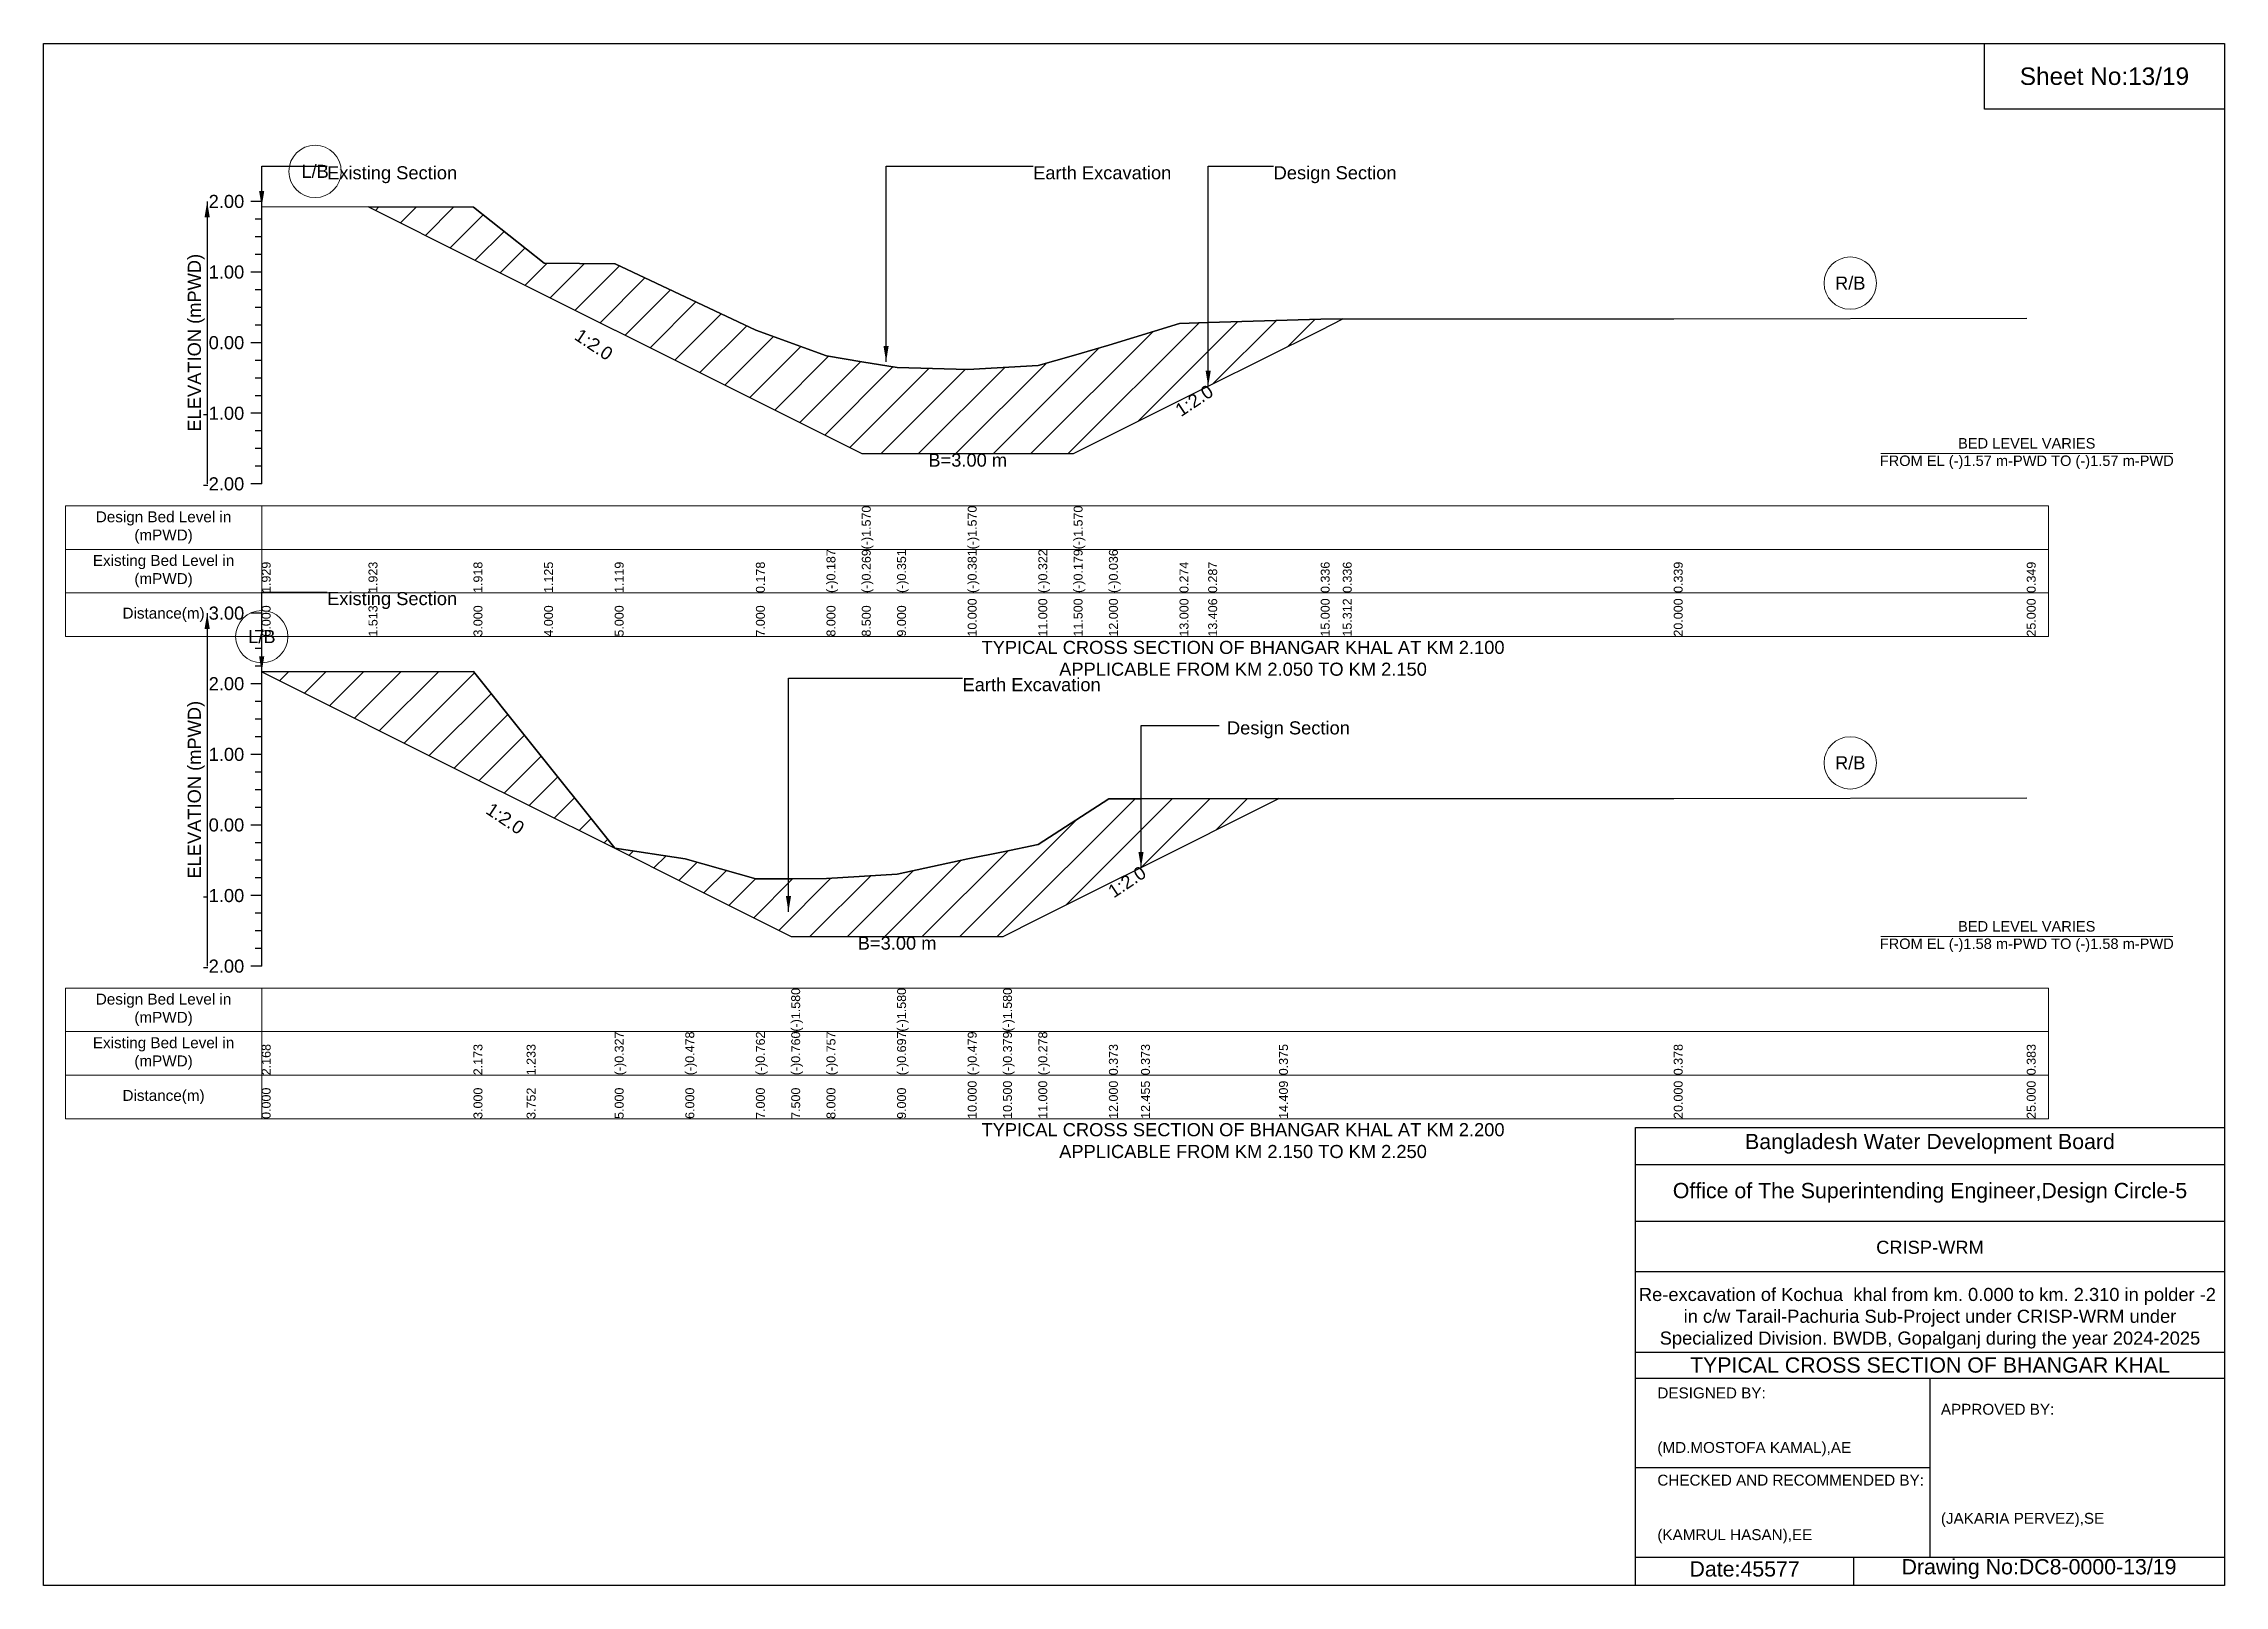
# Model space of a CAD drawing. Header units: inches. Extents: x 91000 to 288000, y -5656 to 0.
# Drawn here: x 220000 to 228000, y -5656 to 0 of the extents above; entities that cross this region are included whole.
import ezdxf

# ---------------------------------------------------------------- set-up
doc = ezdxf.new("R2010")
doc.units = ezdxf.units.IN
doc.header["$LTSCALE"] = 7
doc.header["$MEASUREMENT"] = 0
for name, color, linetype, lineweight in [('Cross section Data Border', 7, 'Continuous', 9), ('Cross Section Labels', 7, 'Continuous', 9), ('Existing_Bed_Level for Xsection', 7, 'Continuous', 25)]:
    doc.layers.add(name, color=color, linetype=linetype, lineweight=lineweight)
doc.styles.get("Standard").update_dxf_attribs({"font": 'arial.ttf'})
doc.dimstyles.get("Standard").update_dxf_attribs({"dimtxt": 0.18, "dimasz": 0.18, "dimexe": 0.18, "dimexo": 0.0625, "dimgap": 0.09, "dimtad": 0, "dimtih": 1, "dimtoh": 1, "dimdec": 4, "dimzin": 0, "dimdsep": 46, "dimtxsty": 'Standard', "dimcen": 0.09, "dimadec": 0, "dimazin": 0, "dimtfac": 1, "dimtdec": 4, "dimtofl": 0, "dimtmove": 0, "dimatfit": 3, "dimfxl": 1, "dimtolj": 1, "dimtzin": 0, "dimarcsym": 0})

msp = doc.modelspace()

# ---------------------------------------------------------------- texts
at = {"attachment_point": 5}
for s, insert, char_height in [('Sheet No:13/19', (227560, -120), 64), ('Bangladesh Water Development Board', (226920, -4036), 56), ('Office of The Superintending Engineer,Design Circle-5', (226920, -4216), 56)]:
    msp.add_mtext(s, dxfattribs=dict(at, insert=insert, char_height=char_height))
for s, insert, char_height, width, attachment_point in [('CRISP-WRM', (226920, -4416), 48, 2240, 5), ('Re-excavation of Kochua  khal from km. 0.000 to km. 2.310 in polder -2  in c/w Tarail-Pachuria Sub-Project under CRISP-WRM under Specialized Division. BWDB, Gopalganj during the year 2024-2025', (226920, -4676), 48, 2160, 5), ('TYPICAL CROSS SECTION OF BHANGAR KHAL', (226920, -4848), 56, 2240, 5), ('DESIGNED BY:^J^J^J(MD.MOSTOFA KAMAL),AE', (225920, -5056), 40, 1120, 4), ('APPROVED BY:^J^J^J^J^J^J(JAKARIA PERVEZ),SE', (226960, -5216), 40, 1120, 4), ('CHECKED AND RECOMMENDED BY:^J^J^J(KAMRUL HASAN),EE', (225920, -5376), 40, 1120, 4), ('Date:45577', (226240, -5596), 56, 1120, 5), ('Drawing No:DC8-0000-13/19', (227320, -5596), 56, 1760, 5)]:
    msp.add_mtext(s, dxfattribs=dict(insert=insert, char_height=char_height, width=width, attachment_point=attachment_point))
at = {"layer": 'Cross section Data Border', "char_height": 40, "width": 640, "attachment_point": 5}
for s, insert in [('Design Bed Level in (mPWD)', (220440, -1775.3)), ('Existing Bed Level in (mPWD)', (220440, -1935.3)), ('Distance(m)', (220440, -2095.3)), ('Design Bed Level in (mPWD)', (220440, -3544.6)), ('Existing Bed Level in (mPWD)', (220440, -3704.6)), ('Distance(m)', (220440, -3864.6))]:
    msp.add_mtext(s, dxfattribs=dict(at, insert=insert))
at = {"layer": 'Cross Section Labels'}
for s, insert, char_height, attachment_point in [('L/B', (220995.9, -468.9), 48, 5), ('Existing Section', (221040, -449.8), 48, 1), ('Earth Excavation', (223630, -449.8), 48, 1), ('Design Section', (224512.2, -449.8), 48, 1), ('R/B', (226627.5, -878.7), 48, 5), ('B=3.00 m', (223390, -1504), 48, 2), ('BED LEVEL VARIES ^JFROM EL (-)1.57 m-PWD TO (-)1.57 m-PWD', (227275, -1504), 38.4, 5), ('Existing Section', (221040, -2011.9), 48, 1), ('L/B', (220800.5, -2175.6), 48, 5), ('TYPICAL CROSS SECTION OF BHANGAR KHAL AT KM 2.100^JAPPLICABLE FROM KM 2.050 TO KM 2.150', (224400, -2255.3), 48, 5), ('Earth Excavation', (223371, -2327.6), 48, 1), ('Design Section', (224341, -2486.2), 48, 1), ('R/B', (226627.5, -2638.6), 48, 5), ('B=3.00 m', (223131, -3275.9), 48, 2), ('BED LEVEL VARIES ^JFROM EL (-)1.58 m-PWD TO (-)1.58 m-PWD', (227275, -3275.9), 38.4, 5), ('TYPICAL CROSS SECTION OF BHANGAR KHAL AT KM 2.200^JAPPLICABLE FROM KM 2.150 TO KM 2.250', (224400, -4024.6), 48, 5)]:
    msp.add_mtext(s, dxfattribs=dict(at, insert=insert, char_height=char_height, attachment_point=attachment_point))
at = {"layer": 'Cross Section Labels', "char_height": 48, "attachment_point": 2}
for insert, rotation in [((222031.9, -1083.9), 326.30993), ((224207.5, -1289.5), 33.69007), ((221707, -2822.9), 326.30993), ((223961, -3055.1), 33.69007)]:
    msp.add_mtext('1:2.0', dxfattribs=dict(at, insert=insert, rotation=rotation))
at = {"layer": 'Existing_Bed_Level for Xsection', "char_height": 48, "attachment_point": 6}
for s, insert in [('2.00', (220736, -579.3)), ('1.00', (220736, -838.3)), ('0.00', (220736, -1097.3)), ('-1.00', (220736, -1356.3)), ('-2.00', (220736, -1615.3)), ('3.00', (220736, -2089.6)), ('2.00', (220736, -2348.6)), ('1.00', (220736, -2607.6)), ('0.00', (220736, -2866.6)), ('-1.00', (220736, -3125.6)), ('-2.00', (220736, -3384.6))]:
    msp.add_mtext(s, dxfattribs=dict(at, insert=insert))
at = {"layer": 'Existing_Bed_Level for Xsection', "rotation": 90}
for s, insert, char_height, attachment_point in [('ELEVATION (mPWD)', (220560, -1097.3), 48, 5), ('(-)1.570', (223001.5, -1855.3), 32.8, 1), ('(-)1.570', (223390, -1855.3), 32.8, 1), ('(-)1.570', (223778.5, -1855.3), 32.8, 1), ('1.929', (220800, -2015.3), 32.8, 1), ('1.923', (221191.9, -2015.3), 32.8, 1), ('1.918', (221577, -2015.3), 32.8, 1), ('1.125', (221836, -2015.3), 32.8, 1), ('1.119', (222095, -2015.3), 32.8, 1), ('0.178', (222613, -2015.3), 32.8, 1), ('(-)0.187', (222872, -2015.3), 32.8, 1), ('(-)0.269', (223001.5, -2015.3), 32.8, 1), ('(-)0.351', (223131, -2015.3), 32.8, 1), ('(-)0.381', (223390, -2015.3), 32.8, 1), ('(-)0.322', (223649, -2015.3), 32.8, 1), ('(-)0.179', (223778.5, -2015.3), 32.8, 1), ('(-)0.036', (223908, -2015.3), 32.8, 1), ('0.274', (224167, -2015.3), 32.8, 1), ('0.287', (224272.2, -2015.3), 32.8, 1), ('0.336', (224685, -2015.3), 32.8, 1), ('0.336', (224765.9, -2015.3), 32.8, 1), ('0.339', (225980, -2015.3), 32.8, 1), ('0.349', (227275, -2015.3), 32.8, 1), ('0.000', (220800, -2175.3), 32.8, 1), ('1.513', (221191.9, -2175.3), 32.8, 1), ('3.000', (221577, -2175.3), 32.8, 1), ('4.000', (221836, -2175.3), 32.8, 1), ('5.000', (222095, -2175.3), 32.8, 1), ('7.000', (222613, -2175.3), 32.8, 1), ('8.000', (222872, -2175.3), 32.8, 1), ('8.500', (223001.5, -2175.3), 32.8, 1), ('9.000', (223131, -2175.3), 32.8, 1), ('10.000', (223390, -2175.3), 32.8, 1), ('11.000', (223649, -2175.3), 32.8, 1), ('11.500', (223778.5, -2175.3), 32.8, 1), ('12.000', (223908, -2175.3), 32.8, 1), ('13.000', (224167, -2175.3), 32.8, 1), ('13.406', (224272.2, -2175.3), 32.8, 1), ('15.000', (224685, -2175.3), 32.8, 1), ('15.312', (224765.9, -2175.3), 32.8, 1), ('20.000', (225980, -2175.3), 32.8, 1), ('25.000', (227275, -2175.3), 32.8, 1), ('ELEVATION (mPWD)', (220560, -2737.1), 48, 5), ('(-)1.580', (222742.5, -3624.6), 32.8, 1), ('(-)1.580', (223131, -3624.6), 32.8, 1), ('(-)1.580', (223519.5, -3624.6), 32.8, 1), ('2.168', (220800, -3784.6), 32.8, 1), ('2.173', (221577, -3784.6), 32.8, 1), ('1.233', (221771.8, -3784.6), 32.8, 1), ('(-)0.327', (222095, -3784.6), 32.8, 1), ('(-)0.478', (222354, -3784.6), 32.8, 1), ('(-)0.762', (222613, -3784.6), 32.8, 1), ('(-)0.760', (222742.5, -3784.6), 32.8, 1), ('(-)0.757', (222872, -3784.6), 32.8, 1), ('(-)0.697', (223131, -3784.6), 32.8, 1), ('(-)0.479', (223390, -3784.6), 32.8, 1), ('(-)0.379', (223519.5, -3784.6), 32.8, 1), ('(-)0.278', (223649, -3784.6), 32.8, 1), ('0.373', (223908, -3784.6), 32.8, 1), ('0.373', (224025.7, -3784.6), 32.8, 1), ('0.375', (224531.9, -3784.6), 32.8, 1), ('0.378', (225980, -3784.6), 32.8, 1), ('0.383', (227275, -3784.6), 32.8, 1), ('0.000', (220800, -3944.6), 32.8, 1), ('3.000', (221577, -3944.6), 32.8, 1), ('3.752', (221771.8, -3944.6), 32.8, 1), ('5.000', (222095, -3944.6), 32.8, 1), ('6.000', (222354, -3944.6), 32.8, 1), ('7.000', (222613, -3944.6), 32.8, 1), ('7.500', (222742.5, -3944.6), 32.8, 1), ('8.000', (222872, -3944.6), 32.8, 1), ('9.000', (223131, -3944.6), 32.8, 1), ('10.000', (223390, -3944.6), 32.8, 1), ('10.500', (223519.5, -3944.6), 32.8, 1), ('11.000', (223649, -3944.6), 32.8, 1), ('12.000', (223908, -3944.6), 32.8, 1), ('12.455', (224025.7, -3944.6), 32.8, 1), ('14.409', (224531.9, -3944.6), 32.8, 1), ('20.000', (225980, -3944.6), 32.8, 1), ('25.000', (227275, -3944.6), 32.8, 1)]:
    msp.add_mtext(s, dxfattribs=dict(at, insert=insert, char_height=char_height, attachment_point=attachment_point))

# ---------------------------------------------------------------- hatches: boundary and pattern name
at = {"layer": 'Existing_Bed_Level for Xsection'}
h = msp.add_hatch(dxfattribs=at)
h.set_pattern_fill('ANSI31', color=256, scale=777, style=0)
h.paths.add_polyline_path([(221191.9, -599.1), (221577, -791.7), (221836, -921.2), (222095, -1050.7), (222096.7, -1051.5), (222613, -1309.7), (222872, -1439.2), (223001.5, -1504), (223131, -1504), (223390, -1504), (223649, -1504), (223778.5, -1504), (223908, -1439.2), (224167, -1309.7), (224272.2, -1257.1), (224685, -1050.7), (224765.9, -1010.2), (224685, -1010.3), (224272.2, -1023.1), (224167, -1026.4), (223908, -1106.6), (223778.5, -1143.7), (223649, -1180.7), (223390, -1196), (223131, -1188.2), (223001.5, -1167), (222872, -1145.8), (222613, -1051.2), (222096.7, -808.3), (222095, -807.5), (221836, -805.9), (221577, -600.6)])
h = msp.add_hatch(dxfattribs=at)
h.set_pattern_fill('ANSI31', color=256, scale=777, style=0)
h.paths.add_polyline_path([(220801, -2305.1), (221577, -2693.1), (221771.8, -2790.5), (222095, -2952.1), (222354, -3081.6), (222613, -3211.1), (222742.5, -3275.9), (222872, -3275.9), (223131, -3275.9), (223390, -3275.9), (223519.5, -3275.9), (223649, -3211.1), (223908, -3081.6), (224025.7, -3022.8), (224531.9, -2769.6), (224025.7, -2770), (223908, -2770), (223649, -2938.6), (223519.5, -2964.7), (223390, -2990.7), (223131, -3047.2), (222872, -3062.7), (222742.5, -3063.4), (222613, -3064), (222354, -2990.4), (222095, -2951.3), (221771.8, -2547.3), (221577, -2303.8)])

# ---------------------------------------------------------------- linework, layer by layer
for points in [[(220000, 0), (228000, 0), (228000, -5656), (220000, -5656)], [(227120, 0), (228000, 0), (228000, -240), (227120, -240)]]:
    msp.add_lwpolyline(points, close=True)
for points in [[(225840, -5656), (225840, -3976), (228000, -3976)], [(225840, -4112), (228000, -4112)], [(225840, -4320), (228000, -4320)], [(225840, -4504), (228000, -4504)], [(225840, -4800), (228000, -4800)], [(225840, -4896), (228000, -4896)], [(226920, -4896), (226920, -5552)], [(225840, -5224), (226920, -5224)], [(225840, -5552), (228000, -5552)], [(226640, -5552), (226640, -5656)]]:
    msp.add_lwpolyline(points)
at = {"layer": 'Cross section Data Border'}
for points in [[(220080, -1695.3), (227355, -1695.3), (227355, -2175.3), (220080, -2175.3)], [(220080, -3464.6), (227355, -3464.6), (227355, -3944.6), (220080, -3944.6)]]:
    msp.add_lwpolyline(points, close=True, dxfattribs=at)
for points in [[(220800, -1695.3), (220800, -2175.3)], [(220080, -1855.3), (227355, -1855.3)], [(220080, -2015.3), (227355, -2015.3)], [(220800, -3464.6), (220800, -3944.6)], [(220080, -3624.6), (227355, -3624.6)], [(220080, -3784.6), (227355, -3784.6)]]:
    msp.add_lwpolyline(points, dxfattribs=at)
at = {"layer": 'Cross Section Labels'}
for points in [[(226739.2, -1504), (227810.8, -1504)], [(226739.2, -3275.9), (227810.8, -3275.9)]]:
    msp.add_lwpolyline(points, dxfattribs=at)
for centre in [(220995.9, -468.9), (226627.5, -878.7), (220800.5, -2175.6), (226627.5, -2638.6)]:
    msp.add_circle(centre, 96, dxfattribs=at)
at = {"layer": 'Existing_Bed_Level for Xsection'}
for points in [[(220800, -579.3), (220760, -579.3)], [(220800, -1615.3), (220800, -1356.3), (220800, -1097.3), (220800, -838.3), (220800, -579.3)], [(220800, -597.7), (221191.9, -599.1), (221577, -600.6), (221836, -805.9), (222095, -807.5), (222096.7, -808.3), (222613, -1051.2), (222872, -1145.8), (223001.5, -1167), (223001.5, -1167), (223131, -1188.2), (223390, -1196), (223390, -1196), (223649, -1180.7), (223778.5, -1143.7), (223778.5, -1143.7), (223908, -1106.6), (224167, -1026.4), (224272.2, -1023.1), (224685, -1010.3), (224765.9, -1010.2), (225980, -1009.5), (227275, -1006.9)], [(220800, -644.1), (220776, -644.1)], [(220800, -708.8), (220776, -708.8)], [(220800, -773.6), (220776, -773.6)], [(220800, -838.3), (220760, -838.3)], [(220800, -903.1), (220776, -903.1)], [(220800, -967.8), (220776, -967.8)], [(220800, -1032.6), (220776, -1032.6)], [(220800, -1097.3), (220760, -1097.3)], [(220800, -1162.1), (220776, -1162.1)], [(220800, -1226.8), (220776, -1226.8)], [(220800, -1356.3), (220760, -1356.3)], [(220800, -1291.6), (220776, -1291.6)], [(220800, -1421.1), (220776, -1421.1)], [(220800, -1485.8), (220776, -1485.8)], [(220800, -1550.6), (220776, -1550.6)], [(220800, -1615.3), (220760, -1615.3)], [(220800, -2089.6), (220760, -2089.6)], [(220800, -2154.4), (220776, -2154.4)], [(220800, -3384.6), (220800, -3125.6), (220800, -2866.6), (220800, -2607.6), (220800, -2348.6), (220800, -2089.6)], [(220800, -2219.1), (220776, -2219.1)], [(220800, -2283.9), (220776, -2283.9)], [(220800, -2305.1), (220801, -2305.1), (221577, -2303.8), (221771.8, -2547.3), (222095, -2951.3), (222354, -2990.4), (222613, -3064), (222742.5, -3063.4), (222742.5, -3063.4), (222872, -3062.7), (223131, -3047.2), (223131, -3047.2), (223390, -2990.7), (223519.5, -2964.7), (223519.5, -2964.7), (223649, -2938.6), (223908, -2770), (224025.7, -2770), (224531.9, -2769.6), (225980, -2768.7), (227275, -2767.4)], [(220800, -2348.6), (220760, -2348.6)], [(220800, -2413.4), (220776, -2413.4)], [(220800, -2478.1), (220776, -2478.1)], [(220800, -2542.9), (220776, -2542.9)], [(220800, -2607.6), (220760, -2607.6)], [(220800, -2672.4), (220776, -2672.4)], [(220800, -2737.1), (220776, -2737.1)], [(220800, -2866.6), (220760, -2866.6)], [(220800, -2801.9), (220776, -2801.9)], [(220800, -2931.4), (220776, -2931.4)], [(220800, -2996.1), (220776, -2996.1)], [(220800, -3060.9), (220776, -3060.9)], [(220800, -3125.6), (220760, -3125.6)], [(220800, -3190.4), (220776, -3190.4)], [(220800, -3255.1), (220776, -3255.1)], [(220800, -3319.9), (220776, -3319.9)], [(220800, -3384.6), (220760, -3384.6)]]:
    msp.add_lwpolyline(points, dxfattribs=at)
for points in [[(221191.9, -599.1), (221191.9, -599.1), (221577, -791.7), (221836, -921.2), (222095, -1050.7), (222096.7, -1051.5), (222613, -1309.7), (222872, -1439.2), (223001.5, -1504), (223001.5, -1504), (223131, -1504), (223390, -1504), (223390, -1504), (223649, -1504), (223778.5, -1504), (223778.5, -1504), (223908, -1439.2), (224167, -1309.7), (224272.2, -1257.1), (224685, -1050.7), (224765.9, -1010.2), (224685, -1010.3), (224272.2, -1023.1), (224167, -1026.4), (223908, -1106.6), (223778.5, -1143.7), (223778.5, -1143.7), (223649, -1180.7), (223390, -1196), (223390, -1196), (223131, -1188.2), (223001.5, -1167), (223001.5, -1167), (222872, -1145.8), (222613, -1051.2), (222096.7, -808.3), (222095, -807.5), (221836, -805.9), (221577, -600.6), (221191.9, -599.1)], [(220801, -2305.1), (220801, -2305.1), (221577, -2693.1), (221771.8, -2790.5), (222095, -2952.1), (222354, -3081.6), (222613, -3211.1), (222742.5, -3275.9), (222742.5, -3275.9), (222872, -3275.9), (223131, -3275.9), (223131, -3275.9), (223390, -3275.9), (223519.5, -3275.9), (223519.5, -3275.9), (223649, -3211.1), (223908, -3081.6), (224025.7, -3022.8), (224531.9, -2769.6), (224531.9, -2769.6), (224531.9, -2769.6), (224025.7, -2770), (223908, -2770), (223649, -2938.6), (223519.5, -2964.7), (223519.5, -2964.7), (223390, -2990.7), (223131, -3047.2), (223131, -3047.2), (222872, -3062.7), (222742.5, -3063.4), (222742.5, -3063.4), (222613, -3064), (222354, -2990.4), (222095, -2951.3), (221771.8, -2547.3), (221577, -2303.8), (220801, -2305.1)]]:
    msp.add_lwpolyline(points, close=True, dxfattribs=at)

msp.set_redraw_order([(e.dxf.handle, doc.entitydb.next_handle()) for e in msp.query("TEXT MTEXT ATTDEF DIMENSION ARC_DIMENSION")])  # texts and dimensions are drawn at this point

# ---------------------------------------------------------------- leaders
at = {"layer": 'Cross Section Labels', "annotation_type": 0, "has_hookline": 1, "hookline_direction": 0}
for points, text_width in [([(220800, -597.7), (220800, -449.8), (221039.9, -449.8)], 467.2), ([(223090.6, -1166.8), (223090.6, -449.8), (223629.9, -449.8)], 497), ([(224272.2, -1257.1), (224272.2, -449.8), (224512.1, -449.8)], 441.2), ([(220800, -2305.1), (220800, -2011.9), (221039.9, -2011.9)], 467.2), ([(222732.4, -3184.5), (222732.4, -2327.6), (223370.9, -2327.6)], 497), ([(224025.7, -3022.8), (224025.7, -2501.6), (224312.7, -2501.2)], 441.2)]:
    msp.add_leader(points, dimstyle='Standard', override={"dimasz": 57.6}, dxfattribs=dict(at, text_width=text_width))
at = {"layer": 'Existing_Bed_Level for Xsection'}
for points in [[(220600, -579.3), (220600, -1615.3)], [(220600, -2089.6), (220600, -3384.6)]]:
    msp.add_leader(points, dimstyle='Standard', override={"dimasz": 57.6}, dxfattribs=at)

doc.saveas('drawing.dxf')
